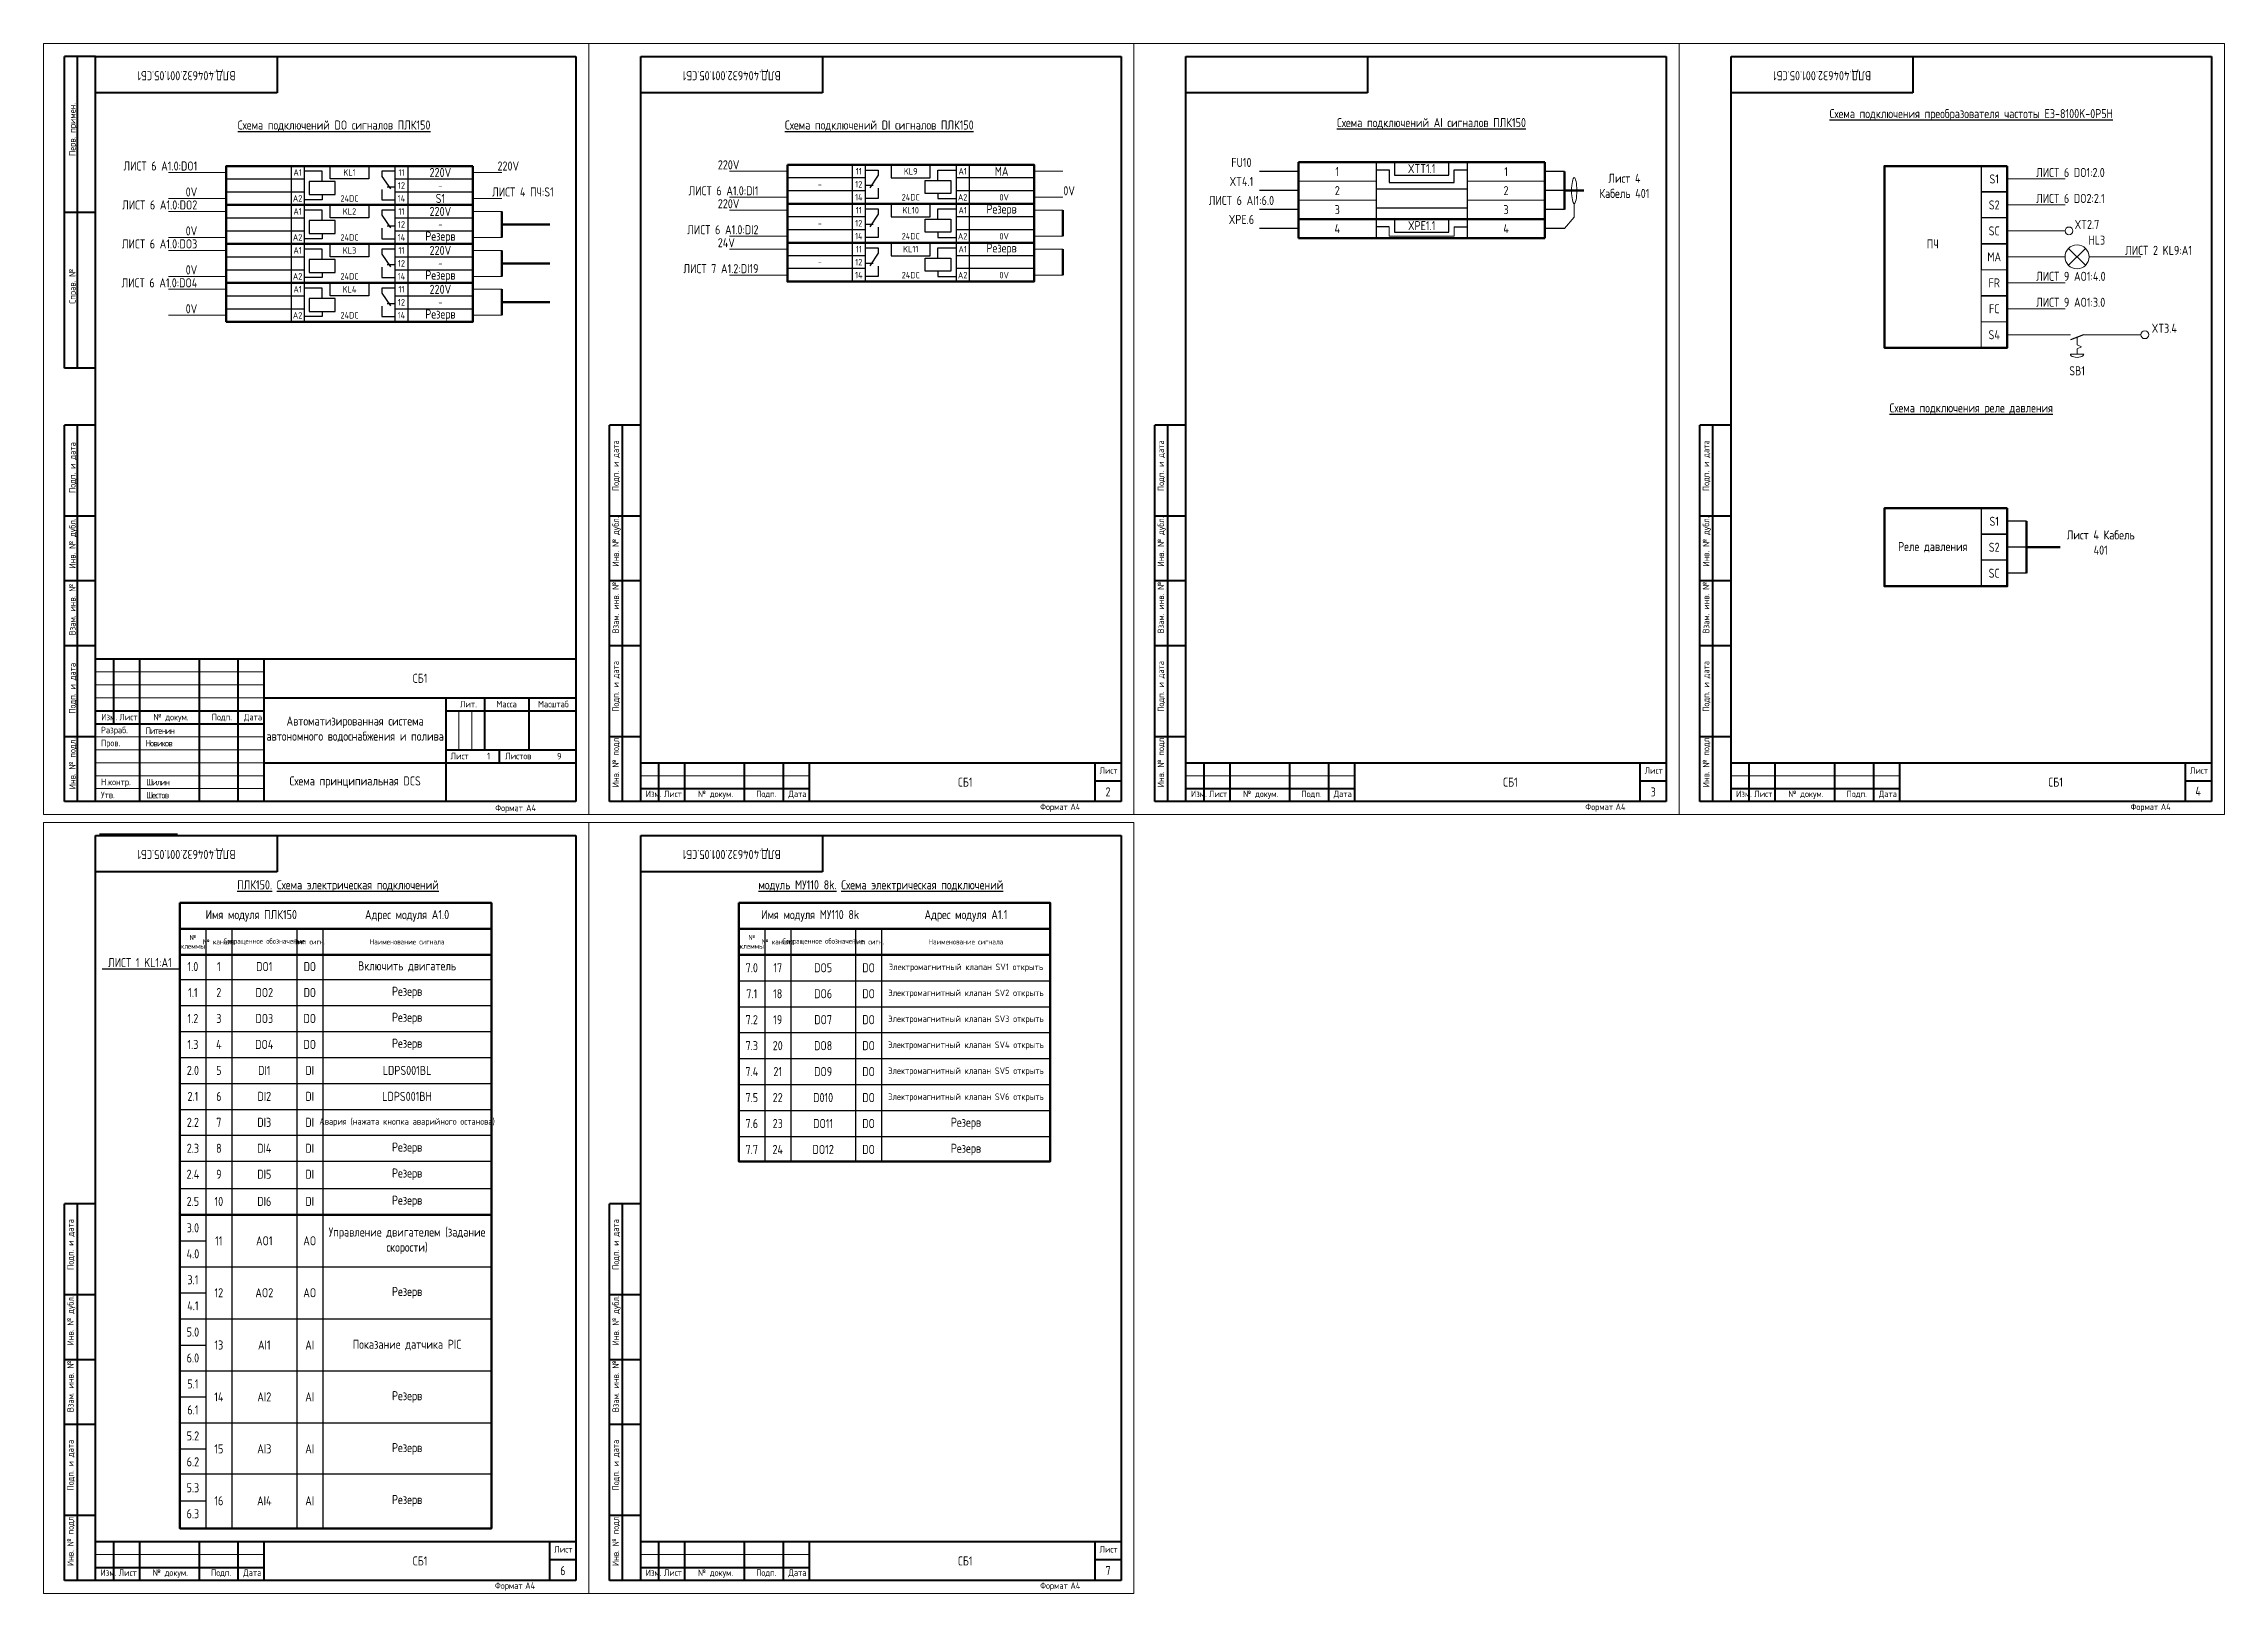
# Model space of a CAD drawing. Header units: millimetres. Extents: x 3520 to 4990, y 400 to 1747.
# Drawn here: x 3520 to 4360, y 400 to 997 of the extents above; entities that cross this region are included whole.
import ezdxf

# ---------------------------------------------------------------- set-up
doc = ezdxf.new("R2010")
doc.units = ezdxf.units.MM
doc.linetypes.add('K5LT_BASIC', pattern=[0])
doc.linetypes.add('K5LT_THIN', pattern=[0])
doc.layers.add('Стерка', color=7, linetype='Continuous', lineweight=15)
doc.styles.add('ГОСТ В', font='GOST_0.TTF', dxfattribs={"height": 3.5})
doc.styles.add('ГОСТ тип А', font='GOST_0.TTF', dxfattribs={"height": 3.5})
doc.styles.add('ГОСТ тип В', font='GOST_0.TTF')

msp = doc.modelspace()

# ---------------------------------------------------------------- texts
at = {"color": 7, "linetype": 'Continuous', "lineweight": 15, "char_height": 3.5, "width": 70, "attachment_point": 5, "rotation": 180, "style": 'ГОСТ В'}
for insert in [(3575, 985), (3785, 985), (4205, 985), (3575, 685), (3785, 685)]:
    msp.add_mtext('{\\C256;ВЛД.404632.001.05.СБ1}', dxfattribs=dict(at, insert=insert))
at = {"color": 7, "char_height": 3.5, "width": 185, "attachment_point": 5, "style": 'ГОСТ В'}
for s, insert in [('{\\fGOST type A|b1|i0|c204|p34;\\LСхема подключений DO сигналов ПЛК150}', (3631.89, 965.36)), ('{\\fGOST type A|b1|i0|c204|p34;\\LСхема подключений DI сигналов ПЛК150}', (3841.89, 965.36)), ('{\\fGOST type A|b1|i0|c204|p34;\\LСхема подключений AI сигналов ПЛК150}', (4054.58, 966.29)), ('{\\fGOST type A|b1|i0|c204|p34;\\H1.5x;\\L\\P\\fGOST type A|b0|i0|c204|p34;\\H0.66667x;\\PСхема подключения преобразователя частоты E3-8100K-0P5H}', (4262.5, 976.85)), ('{\\fGOST type A|b1|i0|c204|p34;\\H1.5x;\\L\\P\\fGOST type A|b0|i0|c204|p34;\\H0.66667x;\\PСхема подключения реле давления}', (4262.5, 863.51)), ('{\\fGOST type A|b1|i0|c204|p34;\\H1.5x;\\L\\P\\fGOST type A|b0|i0|c204|p34;\\H0.66667x; ПЛК150\\C0;. \\C7;Схема электрическая подключений}', (3632.5, 676.85)), ('{\\fGOST type A|b1|i0|c204|p34;\\H1.5x;\\L\\P\\fGOST type A|b0|i0|c204|p34;\\H0.66667x;модуль МУ110 8k\\C0;. \\C7;Схема электрическая подключений}', (3842.5, 676.85))]:
    msp.add_mtext(s, dxfattribs=dict(at, insert=insert))
at = {"color": 7, "linetype": 'Continuous', "lineweight": 15, "true_color": 0xffffff, "char_height": 3.5, "style": 'ГОСТ В'}
for s, insert, width, attachment_point in [('{\\C256;ЛИСТ 6 А1.0:DO1}', (3579.19, 949.85), 39.9963, 6), ('{\\C256;220V}', (3694.83, 949.85), 39.9963, 4), ('{\\C256;220V}', (3779.69, 950.31), 39.9963, 4), ('{\\C256;MA}', (3889, 947.81), 25, 5), ('{\\C256;0V}', (3579.19, 939.85), 39.9963, 6), ('{\\C256;220V}', (3672.83, 947.35), 25, 5), ('{\\C256;ЛИСТ 4 ПЧ:S1}', (3716.51, 939.85), 39.9963, 6), ('{\\C256;ЛИСТ 6 А1.0:DI1}', (3795.36, 940.31), 39.9963, 6), ('{\\C256;0V}', (3917.25, 940.31), 39.9963, 6), ('{\\C256;ЛИСТ 6 DO1:2.0}', (4287.48, 947.35), 39.9963, 4), ('{\\C256;ЛИСТ 6 А1.0:DO2}', (3579.19, 934.85), 39.9963, 6), ('{\\C256;220V}', (3672.83, 932.35), 25, 5), ('{\\C256;S1}', (3672.83, 937.35), 25, 5), ('{\\C256;220V}', (3779.69, 935.31), 39.9963, 4), ('{\\C256;Резерв}', (3889, 932.81), 25, 5), ('{\\C256;ЛИСТ 6 DO2:2.1}', (4287.48, 937.35), 49.82, 4), ('{\\C256;0V}', (3579.19, 924.85), 39.9963, 6), ('{\\C256;Резерв}', (3672.83, 922.35), 25, 5), ('{\\C256;ЛИСТ 6 А1.0:DI2}', (3795.36, 925.31), 39.9963, 6), ('{\\C256;XT2.7}', (4302.31, 927.35), 53.8547, 4), ('{\\C256;ЛИСТ 6 А1.0:DO3}', (3579.19, 919.85), 39.9963, 6), ('{\\C256;220V}', (3672.83, 917.35), 25, 5), ('{\\C256;24V}', (3779.69, 920.31), 39.9963, 4), ('{\\C256;Резерв}', (3889, 917.81), 25, 5), ('{\\C256;ЛИСТ 2 KL9:A1}', (4321.78, 917.35), 53.8547, 4), ('{\\C256;0V}', (3579.19, 909.85), 39.9963, 6), ('{\\C256;Резерв}', (3672.83, 907.35), 25, 5), ('{\\C256;ЛИСТ 7 А1.2:DI19}', (3795.36, 910.31), 39.9963, 6), ('{\\C256;ЛИСТ 6 А1.0:DO4}', (3579.19, 904.85), 39.9963, 6), ('{\\C256;220V}', (3672.83, 902.35), 25, 5), ('{\\C256;0V}', (3579.19, 894.85), 39.9963, 6), ('{\\C256;Резерв}', (3672.83, 892.35), 25, 5), ('{\\C256;XT3.4}', (4332.01, 887.35), 53.8547, 4)]:
    msp.add_mtext(s, dxfattribs=dict(at, insert=insert, width=width, attachment_point=attachment_point))
at = {"color": 7, "linetype": 'Continuous', "lineweight": 15}
for s, insert, char_height, width, attachment_point, style in [('{\\C256;FU10}', (3981.38, 951.23), 3.5, 44.0901, 5, 'ГОСТ В'), ('{\\C256;1}', (4018.31, 947.7), 3.5, 30, 5, 'ГОСТ В'), ('{\\C256;XTT1.1}', (4050.81, 948.86), 3.5, 35, 5, 'ГОСТ В'), ('{\\C256;1}', (4083.31, 947.7), 3.5, 30, 5, 'ГОСТ В'), ('{\\C256;A1}', (3617.83, 947.35), 2.5, 5, 5, 'ГОСТ тип А'), ('{\\C256;KL1}', (3637.83, 947.35), 2.5, 15, 5, 'ГОСТ тип А'), ('{\\C256;12}', (3657.83, 942.35), 2.5, 5, 5, 'ГОСТ тип А'), ('{\\C256;11}', (3657.83, 947.35), 2.5, 5, 5, 'ГОСТ тип А'), ('{\\C256;-}', (3672.83, 942.35), 2.5, 25, 5, 'ГОСТ тип А'), ('{\\C256;-}', (3819, 942.81), 2.5, 25, 5, 'ГОСТ тип А'), ('{\\C256;12}', (3834, 942.81), 2.5, 5, 5, 'ГОСТ тип А'), ('{\\C256;11}', (3834, 947.81), 2.5, 5, 5, 'ГОСТ тип А'), ('{\\C256;KL9}', (3854, 947.81), 2.5, 15, 5, 'ГОСТ тип А'), ('{\\C256;A1}', (3874, 947.81), 2.5, 5, 5, 'ГОСТ тип А'), ('{\\C256;XT4.1}', (3981.38, 943.9), 3.5, 44.0901, 5, 'ГОСТ В'), ('{\\C256;2}', (4018.31, 940.37), 3.5, 30, 5, 'ГОСТ В'), ('{\\C256;2}', (4083.31, 940.37), 3.5, 30, 5, 'ГОСТ В'), ('{\\C256;Лист 4\\PКабель 401}', (4128.9, 942.2), 3.5, 31.197, 5, 'ГОСТ В'), ('S1', (4271.34, 944.85), 3.5, 10, 5, 'ГОСТ В'), ('{\\C256;A2}', (3617.83, 937.35), 2.5, 5, 5, 'ГОСТ тип А'), ('{\\C256;A1}', (3617.83, 932.35), 2.5, 5, 5, 'ГОСТ тип А'), ('{\\C256;24DC}', (3637.83, 937.35), 2.5, 15, 5, 'ГОСТ тип А'), ('{\\C256;KL2}', (3637.83, 932.35), 2.5, 15, 5, 'ГОСТ тип А'), ('{\\C256;14}', (3657.83, 937.35), 2.5, 5, 5, 'ГОСТ тип А'), ('{\\C256;11}', (3657.83, 932.35), 2.5, 5, 5, 'ГОСТ тип А'), ('{\\C256;14}', (3834, 937.81), 2.5, 5, 5, 'ГОСТ тип А'), ('{\\C256;11}', (3834, 932.81), 2.5, 5, 5, 'ГОСТ тип А'), ('{\\C256;24DC}', (3854, 937.81), 2.5, 15, 5, 'ГОСТ тип А'), ('{\\C256;KL10}', (3854, 932.81), 2.5, 15, 5, 'ГОСТ тип А'), ('{\\C256;A2}', (3874, 937.81), 2.5, 5, 5, 'ГОСТ тип А'), ('{\\C256;A1}', (3874, 932.81), 2.5, 5, 5, 'ГОСТ тип А'), ('{\\C256;0V}', (3890, 937.81), 2.5, 23, 5, 'ГОСТ тип А'), ('{\\C256;ЛИСТ 6 AI1:6.0}', (3981.38, 936.58), 3.5, 44.0901, 5, 'ГОСТ В'), ('{\\C256;3}', (4018.31, 933.04), 3.5, 30, 5, 'ГОСТ В'), ('{\\C256;3}', (4083.31, 933.04), 3.5, 30, 5, 'ГОСТ В'), ('S2', (4271.34, 934.85), 3.5, 10, 5, 'ГОСТ В'), ('{\\C256;12}', (3657.83, 927.35), 2.5, 5, 5, 'ГОСТ тип А'), ('{\\C256;-}', (3672.83, 927.35), 2.5, 25, 5, 'ГОСТ тип А'), ('{\\C256;-}', (3819, 927.81), 2.5, 25, 5, 'ГОСТ тип А'), ('{\\C256;14}', (3834, 922.81), 2.5, 5, 5, 'ГОСТ тип А'), ('{\\C256;12}', (3834, 927.81), 2.5, 5, 5, 'ГОСТ тип А'), ('{\\C256;24DC}', (3854, 922.81), 2.5, 15, 5, 'ГОСТ тип А'), ('{\\C256;A2}', (3874, 922.81), 2.5, 5, 5, 'ГОСТ тип А'), ('{\\C256;0V}', (3890, 922.81), 2.5, 23, 5, 'ГОСТ тип А'), ('{\\C256;XPE.6}', (3981.38, 929.25), 3.5, 44.0901, 5, 'ГОСТ В'), ('{\\C256;4}', (4018.31, 925.72), 3.5, 30, 5, 'ГОСТ В'), ('\\pxt5;{\\C256;XPE1.1}', (4050.81, 926.88), 3.5, 35, 5, 'ГОСТ В'), ('{\\C256;4}', (4083.31, 925.72), 3.5, 30, 5, 'ГОСТ В'), ('SC', (4271.34, 924.85), 3.5, 10, 5, 'ГОСТ В'), ('{\\C256;A2}', (3617.83, 922.35), 2.5, 5, 5, 'ГОСТ тип А'), ('{\\C256;A1}', (3617.83, 917.35), 2.5, 5, 5, 'ГОСТ тип А'), ('{\\C256;24DC}', (3637.83, 922.35), 2.5, 15, 5, 'ГОСТ тип А'), ('{\\C256;KL3}', (3637.83, 917.35), 2.5, 15, 5, 'ГОСТ тип А'), ('{\\C256;14}', (3657.83, 922.35), 2.5, 5, 5, 'ГОСТ тип А'), ('{\\C256;11}', (3657.83, 917.35), 2.5, 5, 5, 'ГОСТ тип А'), ('{\\C256;11}', (3834, 917.81), 2.5, 5, 5, 'ГОСТ тип А'), ('{\\C256;KL11}', (3854, 917.81), 2.5, 15, 5, 'ГОСТ тип А'), ('{\\C256;A1}', (3874, 917.81), 2.5, 5, 5, 'ГОСТ тип А'), ('{\\C256;ПЧ}', (4247.68, 919.85), 3.5, 37.3141, 5, 'ГОСТ В'), ('MA', (4271.34, 914.85), 3.5, 10, 5, 'ГОСТ В'), ('{\\C256;A2}', (3617.83, 907.35), 2.5, 5, 5, 'ГОСТ тип А'), ('{\\C256;24DC}', (3637.83, 907.35), 2.5, 15, 5, 'ГОСТ тип А'), ('{\\C256;14}', (3657.83, 907.35), 2.5, 5, 5, 'ГОСТ тип А'), ('{\\C256;12}', (3657.83, 912.35), 2.5, 5, 5, 'ГОСТ тип А'), ('{\\C256;-}', (3672.83, 912.35), 2.5, 25, 5, 'ГОСТ тип А'), ('{\\C256;-}', (3819, 912.81), 2.5, 25, 5, 'ГОСТ тип А'), ('{\\C256;14}', (3834, 907.81), 2.5, 5, 5, 'ГОСТ тип А'), ('{\\C256;12}', (3834, 912.81), 2.5, 5, 5, 'ГОСТ тип А'), ('{\\C256;24DC}', (3854, 907.81), 2.5, 15, 5, 'ГОСТ тип А'), ('{\\C256;A2}', (3874, 907.81), 2.5, 5, 5, 'ГОСТ тип А'), ('{\\C256;0V}', (3890, 907.81), 2.5, 23, 5, 'ГОСТ тип А'), ('{\\C256;ЛИСТ 9 AO1:4.0 }', (4287.48, 907.35), 3.5, 43.3105, 4, 'ГОСТ В'), ('{\\C256;A1}', (3617.83, 902.35), 2.5, 5, 5, 'ГОСТ тип А'), ('{\\C256;KL4}', (3637.83, 902.35), 2.5, 15, 5, 'ГОСТ тип А'), ('{\\C256;11}', (3657.83, 902.35), 2.5, 5, 5, 'ГОСТ тип А'), ('FR', (4271.34, 904.85), 3.5, 10, 5, 'ГОСТ В'), ('{\\C256;ЛИСТ 9 AO1:3.0 }', (4287.48, 897.35), 3.5, 43.3105, 4, 'ГОСТ В'), ('{\\C256;A2}', (3617.83, 892.35), 2.5, 5, 5, 'ГОСТ тип А'), ('{\\C256;24DC}', (3637.83, 892.35), 2.5, 15, 5, 'ГОСТ тип А'), ('{\\C256;14}', (3657.83, 892.35), 2.5, 5, 5, 'ГОСТ тип А'), ('{\\C256;12}', (3657.83, 897.35), 2.5, 5, 5, 'ГОСТ тип А'), ('{\\C256;-}', (3672.83, 897.35), 2.5, 25, 5, 'ГОСТ тип А'), ('FC', (4271.34, 894.85), 3.5, 10, 5, 'ГОСТ В'), ('S4', (4271.34, 884.85), 3.5, 10, 5, 'ГОСТ В'), ('{\\C256;Лист 4 Кабель 401}', (4312.36, 804.82), 3.5, 31.197, 5, 'ГОСТ В'), ('{\\C256;СБ1}', (3665, 752.5), 3.5, 120, 5, 'ГОСТ В'), ('{\\T0.75;\\C256;Питенин}', (3559.27, 732.31), 2.5, 23, 4, 'ГОСТ В'), ('{\\T0.75;\\C256;  Новиков}', (3556.8, 727.5), 2.5, 23, 4, 'ГОСТ В'), ('{\\C256;Схема принципиальная DCS}', (3640, 712.5), 3.5, 70, 5, 'ГОСТ В'), ('{\\C256;СБ1}', (3875, 712.5), 3.5, 120, 5, 'ГОСТ В'), ('{\\C256;СБ1}', (4085, 712.5), 3.5, 120, 5, 'ГОСТ В'), ('{\\C256;СБ1}', (4295, 712.5), 3.5, 120, 5, 'ГОСТ В'), ('{\\T0.75;\\C256;  Шилин}', (3557, 712.5), 2.5, 23, 4, 'ГОСТ В'), ('{\\T0.75;\\C256;  Шестов}', (3557, 707.5), 2.5, 23, 4, 'ГОСТ В'), ('{\\C256;Имя модуля ПЛК150}', (3600, 661), 3.5, 55, 5, 'ГОСТ В'), ('{\\C256;Адрес модуля A1.0}', (3660, 661), 3.5, 65, 5, 'ГОСТ В'), ('{\\C256;Имя модуля МУ110 8k}', (3815.27, 661), 3.5, 55, 5, 'ГОСТ В'), ('{\\C256;Адрес модуля A1.1}', (3875.27, 661), 3.5, 65, 5, 'ГОСТ В'), ('{\\C256;№ клеммы}', (3577.5, 651), 2, 10, 5, 'ГОСТ В'), ('{\\C256;№ канала}', (3587.5, 651), 2, 10, 5, 'ГОСТ В'), ('{\\C256;Сокращенное обозначение}', (3605, 651), 2, 25, 5, 'ГОСТ В'), ('{\\C256;Тип сигн.}', (3622.5, 651), 2, 10, 5, 'ГОСТ В'), ('{\\C256;Наименование сигнала}', (3660, 651), 2, 63, 5, 'ГОСТ В'), ('{\\C256;№ клеммы}', (3792.77, 651), 2, 10, 5, 'ГОСТ В'), ('{\\C256;№ канала}', (3802.77, 651), 2, 10, 5, 'ГОСТ В'), ('{\\C256;Сокращенное обозначение}', (3820.27, 651), 2, 25, 5, 'ГОСТ В'), ('{\\C256;Тип сигн.}', (3837.77, 651), 2, 10, 5, 'ГОСТ В'), ('{\\C256;Наименование сигнала}', (3875.27, 651), 2, 63, 5, 'ГОСТ В'), ('{\\C256;ЛИСТ 1 KL1:A1}', (3557.08, 642.98), 3.5, 32.5, 5, 'ГОСТ В'), ('1.0', (3577.5, 641.46), 3.5, 10, 5, 'ГОСТ В'), ('1', (3587.5, 641.46), 3.5, 10, 5, 'ГОСТ В'), ('{\\C256;DO1}', (3605, 641.46), 3.5, 25, 5, 'ГОСТ В'), ('{\\C256;DО}', (3622.5, 641.46), 3.5, 10, 5, 'ГОСТ В'), ('{\\C256;Включить двигатель}', (3660, 641.46), 3.5, 65, 5, 'ГОСТ В'), ('7.0', (3792.77, 641), 3.5, 10, 5, 'ГОСТ В'), ('17', (3802.77, 641), 3.5, 10, 5, 'ГОСТ В'), ('{\\C256;DO5}', (3820.27, 641), 3.5, 25, 5, 'ГОСТ В'), ('{\\C256;DO}', (3837.77, 641), 3.5, 10, 5, 'ГОСТ В'), ('{\\C256;Электромагнитный клапан SV1 открыть}', (3875.27, 641), 2.5, 65, 5, 'ГОСТ В'), ('1.1', (3577.5, 631.46), 3.5, 10, 5, 'ГОСТ В'), ('2', (3587.5, 631.46), 3.5, 10, 5, 'ГОСТ В'), ('{\\C256;DO2}', (3605, 631.46), 3.5, 25, 5, 'ГОСТ В'), ('{\\C256;DО}', (3622.5, 631.46), 3.5, 10, 5, 'ГОСТ В'), ('{\\C256;Резерв}', (3660, 631.46), 3.5, 65, 5, 'ГОСТ В'), ('7.1', (3792.77, 631), 3.5, 10, 5, 'ГОСТ В'), ('18', (3802.77, 631), 3.5, 10, 5, 'ГОСТ В'), ('{\\C256;DO6}', (3820.27, 631), 3.5, 25, 5, 'ГОСТ В'), ('{\\C256;DO}', (3837.77, 631), 3.5, 10, 5, 'ГОСТ В'), ('{\\C256;Электромагнитный клапан SV2 открыть}', (3875.27, 631), 2.5, 65, 5, 'ГОСТ В'), ('1.2', (3577.5, 621.46), 3.5, 10, 5, 'ГОСТ В'), ('3', (3587.5, 621.46), 3.5, 10, 5, 'ГОСТ В'), ('{\\C256;DO3}', (3605, 621.46), 3.5, 25, 5, 'ГОСТ В'), ('{\\C256;DO}', (3622.5, 621.46), 3.5, 10, 5, 'ГОСТ В'), ('{\\C256;Резерв}', (3660, 621.46), 3.5, 65, 5, 'ГОСТ В'), ('7.2', (3792.77, 621), 3.5, 10, 5, 'ГОСТ В'), ('19', (3802.77, 621), 3.5, 10, 5, 'ГОСТ В'), ('{\\C256;DO7}', (3820.27, 621), 3.5, 25, 5, 'ГОСТ В'), ('{\\C256;DO}', (3837.77, 621), 3.5, 10, 5, 'ГОСТ В'), ('{\\C256;Электромагнитный клапан SV3 открыть}', (3875.27, 621), 2.5, 65, 5, 'ГОСТ В'), ('1.3', (3577.5, 611.46), 3.5, 10, 5, 'ГОСТ В'), ('4', (3587.5, 611.46), 3.5, 10, 5, 'ГОСТ В'), ('{\\C256;DO4}', (3605, 611.46), 3.5, 25, 5, 'ГОСТ В'), ('{\\C256;DO}', (3622.5, 611.46), 3.5, 10, 5, 'ГОСТ В'), ('{\\C256;Резерв}', (3660, 611.46), 3.5, 65, 5, 'ГОСТ В'), ('7.3', (3792.77, 611), 3.5, 10, 5, 'ГОСТ В'), ('20', (3802.77, 611), 3.5, 10, 5, 'ГОСТ В'), ('{\\C256;DO8}', (3820.27, 611), 3.5, 25, 5, 'ГОСТ В'), ('{\\C256;DO}', (3837.77, 611), 3.5, 10, 5, 'ГОСТ В'), ('{\\C256;Электромагнитный клапан SV4 открыть}', (3875.27, 611), 2.5, 65, 5, 'ГОСТ В'), ('2.0', (3577.5, 601.46), 3.5, 10, 5, 'ГОСТ В'), ('5', (3587.5, 601.46), 3.5, 10, 5, 'ГОСТ В'), ('{\\C256;DI1}', (3605, 601.46), 3.5, 25, 5, 'ГОСТ В'), ('{\\C256;DI}', (3622.5, 601.46), 3.5, 10, 5, 'ГОСТ В'), ('{\\C256;LDPS001BL}', (3660, 601.46), 3.5, 65, 5, 'ГОСТ В'), ('7.4', (3792.77, 601), 3.5, 10, 5, 'ГОСТ В'), ('21', (3802.77, 601), 3.5, 10, 5, 'ГОСТ В'), ('{\\C256;DO9}', (3820.27, 601), 3.5, 25, 5, 'ГОСТ В'), ('{\\C256;DO}', (3837.77, 601), 3.5, 10, 5, 'ГОСТ В'), ('{\\C256;Электромагнитный клапан SV5 открыть}', (3875.27, 601), 2.5, 65, 5, 'ГОСТ В'), ('2.1', (3577.5, 591.46), 3.5, 10, 5, 'ГОСТ В'), ('6', (3587.5, 591.46), 3.5, 10, 5, 'ГОСТ В'), ('{\\C256;DI2}', (3605, 591.46), 3.5, 25, 5, 'ГОСТ В'), ('{\\C256;DI}', (3622.5, 591.46), 3.5, 10, 5, 'ГОСТ В'), ('{\\C256;LDPS001BH}', (3660, 591.46), 3.5, 65, 5, 'ГОСТ В'), ('7.5', (3792.77, 591), 3.5, 10, 5, 'ГОСТ В'), ('22', (3802.77, 591), 3.5, 10, 5, 'ГОСТ В'), ('{\\C256;D010}', (3820.27, 591), 3.5, 25, 5, 'ГОСТ В'), ('{\\C256;DO}', (3837.77, 591), 3.5, 10, 5, 'ГОСТ В'), ('{\\C256;Электромагнитный клапан SV6 открыть}', (3875.27, 591), 2.5, 65, 5, 'ГОСТ В'), ('2.2', (3577.5, 581.46), 3.5, 10, 5, 'ГОСТ В'), ('7', (3587.5, 581.46), 3.5, 10, 5, 'ГОСТ В'), ('{\\C256;DI3}', (3605, 581.46), 3.5, 25, 5, 'ГОСТ В'), ('{\\C256;DI}', (3622.5, 581.46), 3.5, 10, 5, 'ГОСТ В'), ('{\\C256;Авария (нажата кнопка аварийного останова)}', (3660, 581.46), 2.5, 65, 5, 'ГОСТ В'), ('7.6', (3792.77, 581), 3.5, 10, 5, 'ГОСТ В'), ('23', (3802.77, 581), 3.5, 10, 5, 'ГОСТ В'), ('{\\C256;DO11}', (3820.27, 581), 3.5, 25, 5, 'ГОСТ В'), ('{\\C256;DO}', (3837.77, 581), 3.5, 10, 5, 'ГОСТ В'), ('{\\C256;Резерв}', (3875.27, 581), 3.5, 65, 5, 'ГОСТ В'), ('2.3', (3577.5, 571.46), 3.5, 10, 5, 'ГОСТ В'), ('8', (3587.5, 571.46), 3.5, 10, 5, 'ГОСТ В'), ('{\\C256;DI4}', (3605, 571.46), 3.5, 25, 5, 'ГОСТ В'), ('{\\C256;DI}', (3622.5, 571.46), 3.5, 10, 5, 'ГОСТ В'), ('{\\C256;Резерв}', (3660, 571.46), 3.5, 65, 5, 'ГОСТ В'), ('7.7', (3792.77, 571), 3.5, 10, 5, 'ГОСТ В'), ('24', (3802.77, 571), 3.5, 10, 5, 'ГОСТ В'), ('{\\C256;DO12}', (3820.27, 571), 3.5, 25, 5, 'ГОСТ В'), ('{\\C256;DO}', (3837.77, 571), 3.5, 10, 5, 'ГОСТ В'), ('{\\C256;Резерв}', (3875.27, 571), 3.5, 65, 5, 'ГОСТ В'), ('2.4', (3577.5, 561.46), 3.5, 10, 5, 'ГОСТ В'), ('9', (3587.5, 561.46), 3.5, 10, 5, 'ГОСТ В'), ('{\\C256;DI5}', (3605, 561.46), 3.5, 25, 5, 'ГОСТ В'), ('{\\C256;DI}', (3622.5, 561.46), 3.5, 10, 5, 'ГОСТ В'), ('{\\C256;Резерв}', (3660, 561.46), 3.5, 65, 5, 'ГОСТ В'), ('2.5', (3577.5, 551), 3.5, 10, 5, 'ГОСТ В'), ('10', (3587.5, 551), 3.5, 10, 5, 'ГОСТ В'), ('{\\C256;DI6}', (3605, 551), 3.5, 25, 5, 'ГОСТ В'), ('{\\C256;DI}', (3622.5, 551), 3.5, 10, 5, 'ГОСТ В'), ('{\\C256;Резерв}', (3660, 551), 3.5, 65, 5, 'ГОСТ В'), ('3.0', (3577.5, 540.82), 3.5, 10, 5, 'ГОСТ В'), ('{\\C256;Управление двигателем (задание скорости)}', (3660, 535.82), 3.5, 65, 5, 'ГОСТ В'), ('4.0', (3577.5, 530.82), 3.5, 10, 5, 'ГОСТ В'), ('11', (3587.5, 535.82), 3.5, 10, 5, 'ГОСТ В'), ('AO1', (3605, 535.82), 3.5, 23, 5, 'ГОСТ В'), ('AO', (3622.5, 535.82), 3.5, 10, 5, 'ГОСТ В'), ('3.1', (3577.5, 520.82), 3.5, 10, 5, 'ГОСТ В'), ('4.1', (3577.5, 510.82), 3.5, 10, 5, 'ГОСТ В'), ('12', (3587.5, 515.82), 3.5, 10, 5, 'ГОСТ В'), ('AO2', (3605, 515.82), 3.5, 23, 5, 'ГОСТ В'), ('AO', (3622.5, 515.82), 3.5, 10, 5, 'ГОСТ В'), ('{\\C256;Резерв}', (3660, 515.82), 3.5, 65, 5, 'ГОСТ В'), ('5.0', (3577.5, 500.68), 3.5, 10, 5, 'ГОСТ В'), ('13', (3587.5, 495.68), 3.5, 10, 5, 'ГОСТ В'), ('AI1', (3605, 495.68), 3.5, 23, 5, 'ГОСТ В'), ('AI', (3622.5, 495.68), 3.5, 10, 5, 'ГОСТ В'), ('{\\C256;Показание датчика PIC}', (3660, 495.68), 3.5, 65, 5, 'ГОСТ В'), ('6.0', (3577.5, 490.68), 3.5, 10, 5, 'ГОСТ В'), ('5.1', (3577.5, 480.68), 3.5, 10, 5, 'ГОСТ В'), ('6.1', (3577.5, 470.68), 3.5, 10, 5, 'ГОСТ В'), ('14', (3587.5, 475.68), 3.5, 10, 5, 'ГОСТ В'), ('AI2', (3605, 475.68), 3.5, 23, 5, 'ГОСТ В'), ('AI', (3622.5, 475.68), 3.5, 10, 5, 'ГОСТ В'), ('{\\C256;Резерв}', (3660, 475.68), 3.5, 65, 5, 'ГОСТ В'), ('5.2', (3577.5, 460.68), 3.5, 10, 5, 'ГОСТ В'), ('15', (3587.5, 455.68), 3.5, 10, 5, 'ГОСТ В'), ('AI3', (3605, 455.68), 3.5, 23, 5, 'ГОСТ В'), ('AI', (3622.5, 455.68), 3.5, 10, 5, 'ГОСТ В'), ('{\\C256;Резерв}', (3660, 455.68), 3.5, 65, 5, 'ГОСТ В'), ('6.2', (3577.5, 450.68), 3.5, 10, 5, 'ГОСТ В'), ('5.3', (3577.5, 440.68), 3.5, 10, 5, 'ГОСТ В'), ('16', (3587.5, 435.68), 3.5, 10, 5, 'ГОСТ В'), ('AI4', (3605, 435.68), 3.5, 23, 5, 'ГОСТ В'), ('AI', (3622.5, 435.68), 3.5, 10, 5, 'ГОСТ В'), ('{\\C256;Резерв}', (3660, 435.68), 3.5, 65, 5, 'ГОСТ В'), ('6.3', (3577.5, 430.68), 3.5, 10, 5, 'ГОСТ В'), ('{\\C256;СБ1}', (3665, 412.5), 3.5, 120, 5, 'ГОСТ В'), ('{\\C256;СБ1}', (3875, 412.5), 3.5, 120, 5, 'ГОСТ В')]:
    msp.add_mtext(s, dxfattribs=dict(at, insert=insert, char_height=char_height, width=width, attachment_point=attachment_point, style=style))
at = {"linetype": 'Continuous', "lineweight": 15, "char_height": 3.5, "attachment_point": 5, "style": 'ГОСТ В'}
for s, insert, width in [('HL3', (4310.86, 921.29), 0.5611), ('SB1', (4303.28, 870.96), 0.5611), ('S1', (4271.34, 812.99), 10), ('Реле давления', (4247.68, 802.99), 37.3141), ('S2', (4271.34, 802.99), 10), ('SC', (4271.34, 792.99), 10)]:
    msp.add_mtext(s, dxfattribs=dict(at, insert=insert, width=width))
at = {"insert": (3640, 732.86), "char_height": 3.5, "attachment_point": 5, "style": 'ГОСТ тип В'}
msp.add_mtext_dynamic_manual_height_columns('\\pxqc;Автоматизированная система автономного водоснабжения и полива', width=70, gutter_width=12.5, heights=[0], dxfattribs=at)
at = {"layer": 'Стерка', "color": 7, "attachment_point": 5}
for s, width, insert, char_height, style in [('9', 25, (3718.64, 722.5), 2.5, 'ГОСТ В'), ('2', 10, (3930, 708.75), 3.5, 'ГОСТ тип А'), ('3', 10, (4140, 708.75), 3.5, 'ГОСТ тип А'), ('4', 10, (4349.91, 709.04), 3.5, 'ГОСТ тип А'), ('6', 10, (3720, 408.75), 3.5, 'ГОСТ тип А'), ('7', 10, (3930, 408.75), 3.5, 'ГОСТ тип А')]:
    msp.add_mtext_dynamic_manual_height_columns(s, width=width, gutter_width=17.5, heights=[0], dxfattribs=dict(at, insert=insert, char_height=char_height, style=style))

# ---------------------------------------------------------------- blocks, each defined once
blk = doc.blocks.new('A4-2')
at = {"linetype": 'K5LT_THIN', "lineweight": 18}
for p, q in [((210, 0), (210, 297)), ((210, 297), (420, 297)), ((420, 297), (420, 0)), ((230, 15), (295, 15)), ((420, 0), (210, 0))]:
    blk.add_line(p, q, dxfattribs=at)
at = {"linetype": 'K5LT_BASIC', "lineweight": 40}
for p, q in [((230, 5), (230, 292)), ((230, 292), (415, 292)), ((300, 292), (300, 278)), ((415, 292), (415, 5)), ((300, 278), (230, 278)), ((218, 5), (218, 150)), ((230, 150), (218, 150)), ((223, 5), (223, 150)), ((230, 115), (218, 115)), ((230, 90), (218, 90)), ((230, 65), (218, 65)), ((230, 30), (218, 30)), ((230, 20), (415, 20)), ((230, 5), (230, 20)), ((237, 5), (237, 20)), ((247, 5), (247, 20)), ((270, 5), (270, 20)), ((285, 5), (285, 20)), ((295, 5), (295, 20)), ((405, 5), (405, 20)), ((230, 10), (237, 10)), ((237, 10), (247, 10)), ((247, 10), (270, 10)), ((270, 10), (285, 10)), ((285, 10), (295, 10)), ((405, 13), (415, 13)), ((230, 5), (218, 5)), ((415, 5), (230, 5))]:
    blk.add_line(p, q, dxfattribs=at)
at = {"char_height": 2.5, "attachment_point": 1, "rotation": 90, "style": 'ГОСТ тип А'}
for s, insert in [('Подп. и дата', (219.09, 124.6)), ('Инв. № дубл.', (219.09, 95.52)), ('Взам. инв. №', (219.09, 69.79)), ('Подп. и дата', (219.09, 39.6)), ('Инв. № подл.', (219.09, 10.52))]:
    blk.add_mtext(s, dxfattribs=dict(at, insert=insert))
at = {"char_height": 2.5, "attachment_point": 1, "style": 'ГОСТ тип А'}
for s, insert in [('Лист', (406.71, 18.23)), ('Изм.', (231.92, 9.23)), ('Лист', (238.91, 9.23)), ('№ докум.', (252.03, 9.23)), ('Подп.', (274.46, 9.23)), ('Дата', (286.91, 9.23)), ('Формат', (383.84, 4.23)), ('A4', (395.5, 4.23))]:
    blk.add_mtext(s, dxfattribs=dict(at, insert=insert))
blk = doc.blocks.new('A4')
at = {"linetype": 'K5LT_THIN', "lineweight": 18}
for p, q in [((0, 0), (0, 297)), ((0, 297), (210, 297)), ((210, 297), (210, 0)), ((20, 55), (85, 55)), ((20, 50), (85, 50)), ((20, 45), (85, 45)), ((159.96, 25), (159.96, 40)), ((164.98, 25), (164.98, 40)), ((20, 30), (85, 30)), ((20, 25), (85, 25)), ((20, 20), (85, 20)), ((20, 15), (85, 15)), ((20, 10), (85, 10)), ((210, 0), (0, 0))]:
    blk.add_line(p, q, dxfattribs=at)
at = {"linetype": 'K5LT_BASIC', "lineweight": 40}
for p, q in [((8, 172), (8, 292)), ((20, 292), (8, 292)), ((13, 172), (13, 292)), ((20, 5), (20, 292)), ((20, 292), (205, 292)), ((90, 292), (90, 278)), ((205, 292), (205, 5)), ((90, 278), (20, 278)), ((20, 232), (8, 232)), ((20, 172), (8, 172)), ((8, 5), (8, 150)), ((20, 150), (8, 150)), ((13, 5), (13, 150)), ((20, 115), (8, 115)), ((20, 90), (8, 90)), ((20, 65), (8, 65)), ((20, 60), (205, 60)), ((20, 5), (20, 60)), ((27, 35), (27, 60)), ((37, 5), (37, 60)), ((60, 5), (60, 60)), ((75, 5), (75, 60)), ((85, 5), (85, 60)), ((85, 45), (205, 45)), ((155, 5), (155, 45)), ((170, 25), (170, 45)), ((187, 25), (187, 45)), ((20, 40), (85, 40)), ((20, 35), (85, 35)), ((155, 40), (170, 40)), ((170, 40), (205, 40)), ((20, 30), (8, 30)), ((85, 20), (155, 20)), ((155, 25), (205, 25)), ((155, 20), (205, 20)), ((175.57, 20), (175.57, 25)), ((20, 5), (8, 5)), ((205, 5), (20, 5))]:
    blk.add_line(p, q, dxfattribs=at)
at = {"char_height": 2.5, "attachment_point": 1, "rotation": 90, "style": 'ГОСТ тип А'}
for s, insert in [('Перв. примен.', (9.82, 253.67)), ('Справ. №', (9.82, 196.78)), ('Подп. и дата', (9.82, 123.85)), ('Инв. № дубл.', (9.82, 94.77)), ('Взам. инв. №', (9.82, 69.04)), ('Подп. и дата', (9.82, 38.85)), ('Инв. № подл.', (9.82, 9.77))]:
    blk.add_mtext(s, dxfattribs=dict(at, insert=insert))
at = {"char_height": 2.5, "attachment_point": 1, "style": 'ГОСТ тип А'}
for s, insert in [('Лит.', (160.41, 43.82)), ('Масса', (174.43, 43.82)), ('Масштаб', (190.44, 43.82)), ('Разраб.', (22.08, 33.82)), ('Изм.', (22.19, 38.82)), ('Лист', (29.18, 38.82)), ('№ докум.', (42.3, 38.82)), ('Подп.', (64.73, 38.82)), ('Дата', (77.18, 38.82)), ('Пров.', (22.08, 28.82)), ('Лист', (156.77, 23.82)), ('1', (170.85, 23.82)), ('Листов', (177.81, 23.82)), ('Утв.', (22.08, 8.82)), ('Н.контр.', (22.08, 13.82)), ('Формат', (173.95, 3.82)), ('A4', (185.86, 3.82))]:
    blk.add_mtext(s, dxfattribs=dict(at, insert=insert))

# ---------------------------------------------------------------- linework, layer by layer
at = {"color": 7}
for p, q in [((3615.33, 949.85), (3615.33, 934.85)), ((3620.33, 949.85), (3620.33, 934.85)), ((3630.33, 944.85), (3630.33, 949.85)), ((3645.33, 949.85), (3645.33, 944.85)), ((3655.33, 949.85), (3655.33, 934.85)), ((3660.33, 949.85), (3660.33, 934.85)), ((3831.5, 950.31), (3831.5, 935.31)), ((3836.5, 950.31), (3836.5, 935.31)), ((3846.5, 950.31), (3846.5, 945.31)), ((3861.5, 945.31), (3861.5, 950.31)), ((3871.5, 950.31), (3871.5, 935.31)), ((3876.5, 950.31), (3876.5, 935.31)), ((4033.31, 951.36), (4033.31, 944.03)), ((4040.31, 951.36), (4040.31, 946.36)), ((4061.31, 946.36), (4061.31, 951.36)), ((4068.31, 951.36), (4068.31, 944.03)), ((4266.34, 949.85), (4266.34, 909.85)), ((3590.33, 944.85), (3620.33, 944.85)), ((3627.33, 947.85), (3620.33, 947.85)), ((3627.33, 943.85), (3627.33, 947.85)), ((3645.33, 944.85), (3630.33, 944.85)), ((3655.33, 947.85), (3650.33, 947.85)), ((3650.33, 947.85), (3650.33, 945.85)), ((3650.33, 945.85), (3653.56, 941)), ((3650.33, 940.85), (3650.33, 936.85)), ((3652.33, 941.85), (3655.33, 941.85)), ((3655.33, 944.85), (3685.33, 944.85)), ((3836.5, 945.31), (3806.5, 945.31)), ((3836.5, 948.31), (3841.5, 948.31)), ((3839.5, 942.31), (3836.5, 942.31)), ((3841.5, 946.31), (3838.26, 941.46)), ((3841.5, 948.31), (3841.5, 946.31)), ((3841.5, 941.31), (3841.5, 937.31)), ((3846.5, 945.31), (3861.5, 945.31)), ((3864.5, 944.31), (3864.5, 948.31)), ((3864.5, 948.31), (3871.5, 948.31)), ((3901.5, 945.31), (3871.5, 945.31)), ((4003.31, 947.7), (3988.31, 947.7)), ((4033.31, 948.36), (4038.31, 948.36)), ((4033.31, 944.03), (4033.31, 936.71)), ((4033.31, 941.03), (4063.31, 941.03)), ((4038.31, 948.36), (4038.31, 943.56)), ((4038.31, 943.56), (4063.31, 943.56)), ((4040.31, 946.36), (4061.31, 946.36)), ((4063.31, 943.56), (4063.31, 948.36)), ((4063.31, 948.36), (4068.31, 948.36)), ((4063.31, 941.03), (4068.31, 941.03)), ((4068.31, 944.03), (4068.31, 936.71)), ((4105.81, 947.7), (4098.31, 947.7)), ((3590.33, 939.85), (3620.33, 939.85)), ((3615.33, 934.85), (3615.33, 919.85)), ((3627.33, 936.85), (3620.33, 936.85)), ((3620.33, 934.85), (3620.33, 919.85)), ((3627.33, 932.85), (3620.33, 932.85)), ((3627.33, 938.85), (3627.33, 936.85)), ((3627.33, 928.85), (3627.33, 932.85)), ((3630.33, 929.85), (3630.33, 934.85)), ((3645.33, 934.85), (3645.33, 929.85)), ((3650.33, 936.85), (3655.33, 936.85)), ((3655.33, 932.85), (3650.33, 932.85)), ((3650.33, 932.85), (3650.33, 930.85)), ((3655.33, 939.85), (3685.33, 939.85)), ((3655.33, 934.85), (3655.33, 919.85)), ((3660.33, 934.85), (3660.33, 919.85)), ((3836.5, 940.31), (3806.5, 940.31)), ((3831.5, 935.31), (3831.5, 920.31)), ((3841.5, 937.31), (3836.5, 937.31)), ((3836.5, 935.31), (3836.5, 920.31)), ((3836.5, 933.31), (3841.5, 933.31)), ((3841.5, 933.31), (3841.5, 931.31)), ((3846.5, 935.31), (3846.5, 930.31)), ((3861.5, 930.31), (3861.5, 935.31)), ((3864.5, 939.31), (3864.5, 937.31)), ((3864.5, 937.31), (3871.5, 937.31)), ((3864.5, 929.31), (3864.5, 933.31)), ((3864.5, 933.31), (3871.5, 933.31)), ((3901.5, 940.31), (3871.5, 940.31)), ((3871.5, 935.31), (3871.5, 920.31)), ((3876.5, 935.31), (3876.5, 920.31)), ((4003.31, 940.37), (3988.31, 940.37)), ((4003.31, 933.04), (3988.31, 933.04)), ((4033.31, 936.71), (4033.31, 929.38)), ((4033.31, 933.71), (4063.31, 933.71)), ((4063.31, 933.71), (4068.31, 933.71)), ((4068.31, 936.71), (4068.31, 929.38)), ((4105.81, 940.37), (4098.31, 940.37)), ((4105.81, 933.04), (4098.31, 933.04)), ((4276.34, 939.85), (4266.34, 939.85)), ((4266.34, 939.85), (4276.34, 939.85)), ((3590.33, 929.85), (3620.33, 929.85)), ((3590.33, 924.85), (3620.33, 924.85)), ((3645.33, 929.85), (3630.33, 929.85)), ((3650.33, 930.85), (3653.56, 926)), ((3650.33, 925.85), (3650.33, 921.85)), ((3652.33, 926.85), (3655.33, 926.85)), ((3655.33, 929.85), (3685.33, 929.85)), ((3655.33, 924.85), (3685.33, 924.85)), ((3836.5, 930.31), (3806.5, 930.31)), ((3836.5, 925.31), (3806.5, 925.31)), ((3839.5, 927.31), (3836.5, 927.31)), ((3841.5, 931.31), (3838.26, 926.46)), ((3841.5, 926.31), (3841.5, 922.31)), ((3846.5, 930.31), (3861.5, 930.31)), ((3864.5, 924.31), (3864.5, 922.31)), ((3901.5, 930.31), (3871.5, 930.31)), ((3901.5, 925.31), (3871.5, 925.31)), ((4003.31, 925.72), (3988.31, 925.72)), ((4033.31, 929.38), (4033.31, 922.05)), ((4038.31, 926.38), (4033.31, 926.38)), ((4040.31, 929.38), (4040.31, 924.38)), ((4040.31, 924.38), (4061.31, 924.38)), ((4061.31, 924.38), (4061.31, 929.38)), ((4063.31, 926.38), (4068.31, 926.38)), ((4068.31, 929.38), (4068.31, 922.05)), ((4105.81, 925.72), (4098.31, 925.72)), ((4276.34, 929.85), (4266.34, 929.85)), ((3615.33, 919.85), (3615.33, 904.85)), ((3627.33, 921.85), (3620.33, 921.85)), ((3620.33, 919.85), (3620.33, 904.85)), ((3627.33, 917.85), (3620.33, 917.85)), ((3627.33, 923.85), (3627.33, 921.85)), ((3627.33, 913.85), (3627.33, 917.85)), ((3630.33, 914.85), (3630.33, 919.85)), ((3645.33, 919.85), (3645.33, 914.85)), ((3650.33, 921.85), (3655.33, 921.85)), ((3655.33, 917.85), (3650.33, 917.85)), ((3650.33, 917.85), (3650.33, 915.85)), ((3650.33, 915.85), (3653.56, 911)), ((3655.33, 919.85), (3655.33, 904.85)), ((3660.33, 919.85), (3660.33, 904.85)), ((3831.5, 920.31), (3831.5, 905.31)), ((3841.5, 922.31), (3836.5, 922.31)), ((3836.5, 920.31), (3836.5, 905.31)), ((3836.5, 918.31), (3841.5, 918.31)), ((3841.5, 916.31), (3838.26, 911.46)), ((3841.5, 918.31), (3841.5, 916.31)), ((3846.5, 920.31), (3846.5, 915.31)), ((3861.5, 915.31), (3861.5, 920.31)), ((3864.5, 922.31), (3871.5, 922.31)), ((3864.5, 914.31), (3864.5, 918.31)), ((3864.5, 918.31), (3871.5, 918.31)), ((3871.5, 920.31), (3871.5, 905.31)), ((3876.5, 920.31), (3876.5, 905.31)), ((4276.34, 919.85), (4266.34, 919.85)), ((4266.34, 919.85), (4276.34, 919.85)), ((3590.33, 914.85), (3620.33, 914.85)), ((3590.33, 909.85), (3620.33, 909.85)), ((3627.33, 908.85), (3627.33, 906.85)), ((3645.33, 914.85), (3630.33, 914.85)), ((3650.33, 910.85), (3650.33, 906.85)), ((3652.33, 911.85), (3655.33, 911.85)), ((3655.33, 914.85), (3685.33, 914.85)), ((3655.33, 909.85), (3685.33, 909.85)), ((3836.5, 915.31), (3806.5, 915.31)), ((3836.5, 910.31), (3806.5, 910.31)), ((3839.5, 912.31), (3836.5, 912.31)), ((3841.5, 907.31), (3836.5, 907.31)), ((3841.5, 911.31), (3841.5, 907.31)), ((3846.5, 915.31), (3861.5, 915.31)), ((3864.5, 909.31), (3864.5, 907.31)), ((3864.5, 907.31), (3871.5, 907.31)), ((3901.5, 915.31), (3871.5, 915.31)), ((3901.5, 910.31), (3871.5, 910.31)), ((3590.33, 899.85), (3620.33, 899.85)), ((3615.33, 904.85), (3615.33, 889.85)), ((3627.33, 906.85), (3620.33, 906.85)), ((3620.33, 904.85), (3620.33, 889.85)), ((3627.33, 902.85), (3620.33, 902.85)), ((3627.33, 898.85), (3627.33, 902.85)), ((3630.33, 899.85), (3630.33, 904.85)), ((3645.33, 899.85), (3630.33, 899.85)), ((3645.33, 904.85), (3645.33, 899.85)), ((3650.33, 906.85), (3655.33, 906.85)), ((3655.33, 902.85), (3650.33, 902.85)), ((3650.33, 902.85), (3650.33, 900.85)), ((3650.33, 900.85), (3653.56, 896)), ((3655.33, 904.85), (3655.33, 889.85)), ((3655.33, 899.85), (3685.33, 899.85)), ((3660.33, 904.85), (3660.33, 889.85)), ((4276.34, 899.85), (4266.34, 899.85)), ((4266.34, 899.85), (4276.34, 899.85)), ((3590.33, 894.85), (3620.33, 894.85)), ((3627.33, 891.85), (3620.33, 891.85)), ((3627.33, 893.85), (3627.33, 891.85)), ((3650.33, 895.85), (3650.33, 891.85)), ((3650.33, 891.85), (3655.33, 891.85)), ((3652.33, 896.85), (3655.33, 896.85)), ((3655.33, 894.85), (3685.33, 894.85)), ((3571.57, 692.47), (3541.57, 692.47)), ((3582.5, 656), (3582.5, 425.03)), ((3592.5, 656), (3592.5, 425.03)), ((3617.5, 656), (3617.5, 425.03)), ((3627.5, 656), (3627.5, 425.03)), ((3797.77, 656), (3797.77, 566.42)), ((3807.77, 656), (3807.77, 566.42)), ((3832.77, 656), (3832.77, 566.42)), ((3842.77, 656), (3842.77, 566.42)), ((3572.5, 640.42), (3542.5, 640.42)), ((3572.5, 636.46), (3692.5, 636.46)), ((3787.77, 636), (3907.77, 636)), ((3572.5, 626.46), (3692.5, 626.46)), ((3787.77, 626), (3907.77, 626)), ((3572.5, 616.46), (3692.5, 616.46)), ((3787.77, 616), (3907.77, 616)), ((3572.5, 606.46), (3692.5, 606.46)), ((3787.77, 606), (3907.77, 606)), ((3572.5, 596.46), (3692.5, 596.46)), ((3787.77, 596), (3907.77, 596)), ((3572.5, 586.46), (3692.5, 586.46)), ((3787.77, 586), (3907.77, 586)), ((3572.5, 576.46), (3692.5, 576.46)), ((3787.77, 576), (3907.77, 576)), ((3572.5, 566.46), (3692.5, 566.46)), ((3572.5, 556), (3692.5, 556)), ((3572.5, 535.82), (3582.5, 535.82)), ((3572.5, 525.82), (3692.5, 525.82)), ((3572.5, 515.82), (3582.5, 515.82)), ((3572.5, 505.82), (3692.5, 505.82)), ((3572.5, 495.68), (3582.5, 495.68)), ((3572.5, 485.68), (3692.5, 485.68)), ((3572.5, 475.68), (3582.5, 475.68)), ((3572.5, 465.68), (3692.5, 465.68)), ((3572.5, 455.68), (3582.5, 455.68)), ((3572.5, 446.08), (3692.5, 446.08)), ((3572.5, 435.68), (3582.5, 435.68))]:
    msp.add_line(p, q, dxfattribs=at)
at = {"color": 7, "lineweight": 50}
for p, q in [((4098.31, 951.36), (4003.31, 951.36)), ((4003.31, 951.36), (4003.31, 944.03)), ((4098.31, 944.03), (4098.31, 951.36)), ((4003.31, 944.03), (4003.31, 936.71)), ((4098.31, 936.71), (4098.31, 944.03)), ((4105.81, 933.04), (4105.81, 947.7)), ((3912.63, 922.81), (3912.63, 932.81)), ((4003.31, 936.71), (4003.31, 929.38)), ((4098.31, 929.38), (4098.31, 936.71)), ((4105.81, 940.37), (4113.31, 940.37)), ((3696.47, 922.35), (3696.47, 932.35)), ((3696.47, 927.35), (3715.03, 927.35)), ((4098.31, 929.38), (4003.31, 929.38)), ((4003.31, 929.38), (4003.31, 922.05)), ((4098.31, 922.05), (4098.31, 929.38)), ((3696.47, 907.35), (3696.47, 917.35)), ((3912.63, 907.81), (3912.63, 917.81)), ((4003.31, 922.05), (4098.31, 922.05)), ((3696.47, 912.35), (3715.03, 912.35)), ((3696.47, 892.35), (3696.47, 902.35)), ((3696.47, 897.35), (3715.03, 897.35)), ((3572.5, 656), (3692.5, 656)), ((3787.77, 656), (3907.77, 656)), ((3572.5, 646), (3692.5, 646)), ((3787.77, 646), (3907.77, 646)), ((3572.5, 545.82), (3692.5, 545.82))]:
    msp.add_line(p, q, dxfattribs=at)
for p, q in [((4305.74, 884.85), (4300.74, 882.85)), ((4266.34, 817.99), (4266.34, 787.99)), ((4276.34, 817.99), (4276.34, 812.99)), ((4276.34, 807.99), (4266.34, 807.99)), ((4266.34, 807.99), (4276.34, 807.99)), ((4283.84, 812.99), (4276.34, 812.99)), ((4283.84, 802.99), (4276.34, 802.99)), ((4276.34, 797.99), (4266.34, 797.99)), ((4276.34, 797.99), (4276.34, 792.99)), ((4283.84, 792.99), (4276.34, 792.99))]:
    msp.add_line(p, q)
at = {"lineweight": 50}
for p, q in [((4283.84, 792.99), (4283.84, 812.99)), ((4283.84, 802.99), (4296.76, 802.99))]:
    msp.add_line(p, q, dxfattribs=at)
at = {"color": 7, "lineweight": 50}
for points in [[(3685.33, 949.85), (3590.33, 949.85), (3590.33, 934.85), (3685.33, 934.85)], [(3806.5, 950.31), (3901.5, 950.31), (3901.5, 935.31), (3806.5, 935.31)], [(4276.34, 949.85), (4276.34, 879.85), (4229.03, 879.85), (4229.03, 949.85)], [(3685.33, 934.85), (3590.33, 934.85), (3590.33, 919.85), (3685.33, 919.85)], [(3806.5, 935.31), (3901.5, 935.31), (3901.5, 920.31), (3806.5, 920.31)], [(3685.33, 919.85), (3590.33, 919.85), (3590.33, 904.85), (3685.33, 904.85)], [(3806.5, 920.31), (3901.5, 920.31), (3901.5, 905.31), (3806.5, 905.31)], [(3685.33, 904.85), (3590.33, 904.85), (3590.33, 889.85), (3685.33, 889.85)], [(3572.5, 666), (3692.5, 666), (3692.5, 425.03), (3572.5, 425.03)], [(3787.77, 666), (3907.77, 666), (3907.77, 566.42), (3787.77, 566.42)]]:
    msp.add_lwpolyline(points, close=True, dxfattribs=at)
at = {"color": 7}
for points in [[(3632.33, 943.85), (3622.33, 943.85), (3622.33, 938.85), (3632.33, 938.85)], [(3859.5, 944.31), (3869.5, 944.31), (3869.5, 939.31), (3859.5, 939.31)], [(3632.33, 928.85), (3622.33, 928.85), (3622.33, 923.85), (3632.33, 923.85)], [(3859.5, 929.31), (3869.5, 929.31), (3869.5, 924.31), (3859.5, 924.31)], [(3632.33, 913.85), (3622.33, 913.85), (3622.33, 908.85), (3632.33, 908.85)], [(3859.5, 914.31), (3869.5, 914.31), (3869.5, 909.31), (3859.5, 909.31)], [(3632.33, 898.85), (3622.33, 898.85), (3622.33, 893.85), (3632.33, 893.85)]]:
    msp.add_lwpolyline(points, close=True, dxfattribs=at)
at = {"lineweight": 50}
msp.add_lwpolyline([(4276.34, 817.99), (4276.34, 787.99), (4229.03, 787.99), (4229.03, 817.99)], close=True, dxfattribs=at)
at = {"layer": 'Стерка', "color": 7}
for p, q in [((3590.33, 949.85), (3590.33, 944.85)), ((4276.34, 949.85), (4276.34, 944.85)), ((3590.33, 947.35), (3568.05, 947.35)), ((3696.47, 947.35), (3685.33, 947.35)), ((3784.22, 947.81), (3806.5, 947.81)), ((3912.63, 947.81), (3901.5, 947.81)), ((4003.31, 944.03), (4033.31, 944.03)), ((4068.31, 944.03), (4098.31, 944.03)), ((4276.34, 944.85), (4298.62, 944.85)), ((3590.33, 937.35), (3568.05, 937.35)), ((3590.33, 934.85), (3590.33, 929.85)), ((3696.47, 937.35), (3685.33, 937.35)), ((3806.5, 937.81), (3784.22, 937.81)), ((3784.22, 932.81), (3806.5, 932.81)), ((3912.63, 937.81), (3901.5, 937.81)), ((3912.63, 932.81), (3901.5, 932.81)), ((4003.31, 936.71), (4033.31, 936.71)), ((4068.31, 936.71), (4098.31, 936.71)), ((4109.56, 930.11), (4109.56, 935.37)), ((4276.34, 934.85), (4298.62, 934.85)), ((3590.33, 932.35), (3568.05, 932.35)), ((3696.47, 932.35), (3685.33, 932.35)), ((4003.31, 929.38), (4033.31, 929.38)), ((4038.31, 926.38), (4038.31, 922.88)), ((4063.31, 926.38), (4063.31, 922.88)), ((4068.31, 929.38), (4098.31, 929.38)), ((4109.56, 930.11), (4105.81, 925.72)), ((4276.34, 929.85), (4276.34, 924.85)), ((4276.34, 924.85), (4298.62, 924.85)), ((3590.33, 922.35), (3568.05, 922.35)), ((3590.33, 917.35), (3568.05, 917.35)), ((3590.33, 919.85), (3590.33, 914.85)), ((3696.47, 922.35), (3685.33, 922.35)), ((3696.47, 917.35), (3685.33, 917.35)), ((3806.5, 922.81), (3784.22, 922.81)), ((3784.22, 917.81), (3806.5, 917.81)), ((3912.63, 922.81), (3901.5, 922.81)), ((3912.63, 917.81), (3901.5, 917.81)), ((4038.31, 922.88), (4063.31, 922.88)), ((4299.97, 911.59), (4306.51, 918.12)), ((4306.51, 911.59), (4299.97, 918.12)), ((3590.33, 907.35), (3568.05, 907.35)), ((3696.47, 907.35), (3685.33, 907.35)), ((3806.5, 907.81), (3784.22, 907.81)), ((3912.63, 907.81), (3901.5, 907.81)), ((4266.34, 909.85), (4276.34, 909.85)), ((4266.34, 909.85), (4266.34, 889.85)), ((4276.34, 914.85), (4298.62, 914.85)), ((4307.86, 914.85), (4327.86, 914.85)), ((3590.33, 902.35), (3568.05, 902.35)), ((3590.33, 904.85), (3590.33, 899.85)), ((3696.47, 902.35), (3685.33, 902.35)), ((4266.34, 899.85), (4266.34, 879.85)), ((4276.34, 904.85), (4298.62, 904.85)), ((3590.33, 892.35), (3568.05, 892.35)), ((3696.47, 892.35), (3685.33, 892.35)), ((4276.34, 894.85), (4298.62, 894.85)), ((4266.34, 889.85), (4276.34, 889.85)), ((4276.34, 884.85), (4300.74, 884.85)), ((4303.24, 883.85), (4303.24, 880.98)), ((4305.74, 884.85), (4327.86, 884.85)), ((4300.67, 877.41), (4303.24, 877.41)), ((4303.24, 880.98), (4305.02, 880.2)), ((4303.24, 879.41), (4305.02, 880.2)), ((4303.24, 879.41), (4303.24, 877.41)), ((4305.81, 877.41), (4303.24, 877.41))]:
    msp.add_line(p, q, dxfattribs=at)
for centre in [(4300.12, 924.85), (4329.36, 884.85)]:
    msp.add_circle(centre, 1.5, dxfattribs=at)
at = {"layer": 'Стерка'}
msp.add_circle((4303.24, 914.85), 4.62, dxfattribs=at)
at = {"layer": 'Стерка', "color": 7, "extrusion": (0, 0, -1)}
msp.add_ellipse((4109.56, 940.37), major_axis=(0, -5), ratio=0.200584, dxfattribs=at)
at = {"layer": 'Стерка', "color": 7}
msp.add_ellipse((4303.24, 877.41), major_axis=(-2.57, 0), ratio=0.5, start_param=0, end_param=3.141593, dxfattribs=at)

# ---------------------------------------------------------------- block references
for name, p in [('A4', (3520, 700)), ('A4-2', (3520, 700)), ('A4-2', (3730, 700)), ('A4-2', (3940, 700)), ('A4-2', (3310, 400)), ('A4-2', (3520, 400))]:
    msp.add_blockref(name, p)

msp.set_redraw_order([(e.dxf.handle, doc.entitydb.next_handle()) for e in msp.query("TEXT MTEXT ATTDEF DIMENSION ARC_DIMENSION")])  # texts and dimensions are drawn at this point

doc.saveas('drawing.dxf')
